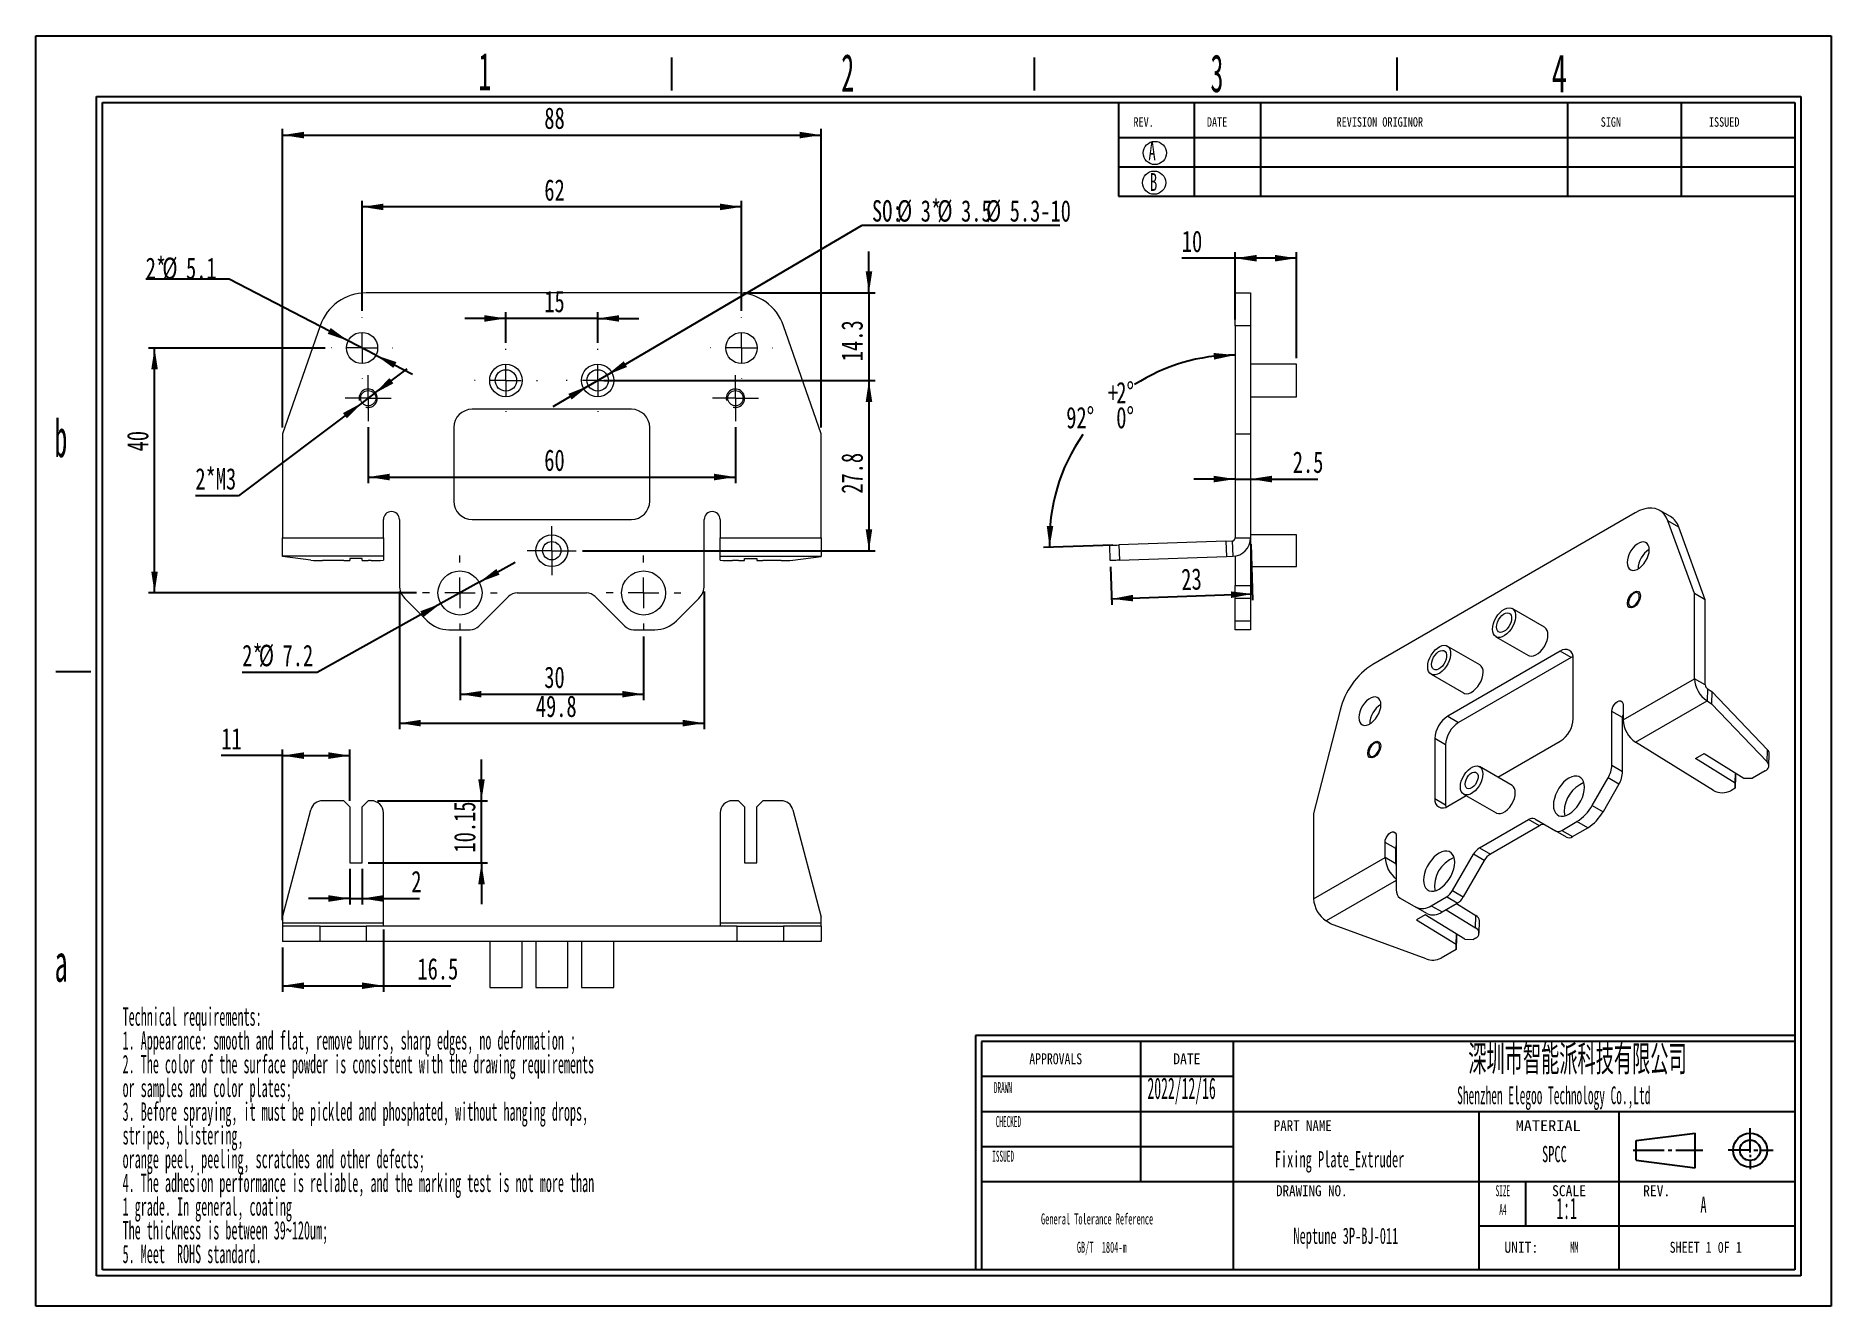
# Model space of a CAD drawing. Header units: millimetres. Extents: x 2 to 295, y 1 to 209.
import ezdxf

# ---------------------------------------------------------------- set-up
doc = ezdxf.new("R2010")
doc.units = ezdxf.units.MM
doc.linetypes.add('CENTER', pattern=[10.16, 6.35, -1.27, 1.27, -1.27])
doc.layers.add('DIM', color=5, linetype='Continuous')
doc.layers.add('SLD-0', color=179, linetype='Continuous')
doc.layers.add('中心线', color=1, linetype='CENTER', lineweight=15)
doc.styles.add('SLDTEXTSTYLE0', font='TXT', dxfattribs={"width": 0.56})
doc.styles.add('SLDTEXTSTYLE1', font='TXT', dxfattribs={"width": 0.469})
doc.styles.add('SLDTEXTSTYLE10', font='TXT', dxfattribs={"width": 1.089})
doc.styles.add('SLDTEXTSTYLE11', font='TXT', dxfattribs={"width": 0.56, "bigfont": 'bigfont'})
doc.styles.add('SLDTEXTSTYLE12', font='TXT', dxfattribs={"width": 0.805625})
doc.styles.add('SLDTEXTSTYLE13', font='TXT', dxfattribs={"width": 0.7})
doc.styles.add('SLDTEXTSTYLE2', font='TXT', dxfattribs={"width": 0.484})
doc.styles.add('SLDTEXTSTYLE3', font='TXT', dxfattribs={"width": 0.40535})
doc.styles.add('SLDTEXTSTYLE4', font='TXT', dxfattribs={"width": 0.6})
doc.styles.add('SLDTEXTSTYLE5', font='TXT', dxfattribs={"width": 0.5025})
doc.styles.add('SLDTEXTSTYLE6', font='TXT', dxfattribs={"width": 0.9075})
doc.styles.add('SLDTEXTSTYLE7', font='TXT', dxfattribs={"width": 0.870455})
doc.styles.add('SLDTEXTSTYLE8', font='TXT', dxfattribs={"width": 0.7865})
doc.styles.add('SLDTEXTSTYLE9', font='TXT', dxfattribs={"width": 0.862222})
doc.dimstyles.new('SLDDIMSTYLE0', dxfattribs={"dimtxt": 3.5, "dimasz": 3.5, "dimexe": 0, "dimexo": 0.0625, "dimgap": 0.875, "dimtad": 2, "dimrnd": 1e-09, "dimzin": 12, "dimdsep": 46, "dimtxsty": 'SLDTEXTSTYLE1', "dimsah": 1, "dimcen": 0.09, "dimadec": 0, "dimazin": 3, "dimtfac": 1, "dimtofl": 0, "dimtmove": 0, "dimatfit": 3, "dimfxl": 0, "dimfrac": 2, "dimtolj": 1, "dimtzin": 12, "dimarcsym": 0})
doc.dimstyles.new('SLDDIMSTYLE1', dxfattribs={"dimtxt": 3.5, "dimasz": 3.5, "dimexe": 0, "dimexo": 0.0625, "dimgap": 0.875, "dimtad": 2, "dimrnd": 1e-09, "dimzin": 12, "dimdsep": 46, "dimtxsty": 'SLDTEXTSTYLE1', "dimsah": 1, "dimcen": 0.09, "dimadec": 0, "dimazin": 3, "dimtfac": 1, "dimtmove": 0, "dimatfit": 0, "dimfxl": 0, "dimfrac": 2, "dimtolj": 1, "dimtzin": 12, "dimarcsym": 0})
doc.dimstyles.new('SLDDIMSTYLE2', dxfattribs={"dimtxt": 3.5, "dimasz": 3.5, "dimexe": 0, "dimexo": 0.0625, "dimgap": 0.875, "dimtad": 0, "dimtih": 1, "dimtoh": 1, "dimrnd": 1e-09, "dimzin": 12, "dimdsep": 46, "dimtxsty": 'SLDTEXTSTYLE1', "dimsah": 1, "dimcen": 0, "dimadec": 0, "dimazin": 3, "dimtfac": 1, "dimtmove": 0, "dimatfit": 3, "dimfxl": 0, "dimfrac": 2, "dimtolj": 1, "dimtzin": 12, "dimarcsym": 0})
doc.dimstyles.new('SLDDIMSTYLE3', dxfattribs={"dimtxt": 3.5, "dimasz": 3.5, "dimexe": 0, "dimexo": 0.0625, "dimgap": 0.875, "dimtad": 0, "dimtih": 1, "dimtoh": 1, "dimrnd": 1e-09, "dimzin": 12, "dimdsep": 46, "dimtxsty": 'SLDTEXTSTYLE1', "dimsah": 1, "dimcen": 0, "dimadec": 0, "dimazin": 3, "dimtfac": 1, "dimtmove": 0, "dimatfit": 3, "dimfxl": 0, "dimfrac": 2, "dimtolj": 1, "dimtzin": 12, "dimarcsym": 0})
doc.dimstyles.new('SLDDIMSTYLE4', dxfattribs={"dimtxt": 3.5, "dimasz": 3.5, "dimexe": 0, "dimexo": 0.0625, "dimgap": 0.875, "dimtad": 0, "dimtih": 1, "dimtoh": 1, "dimrnd": 1e-09, "dimzin": 12, "dimdsep": 46, "dimtxsty": 'SLDTEXTSTYLE1', "dimsah": 1, "dimcen": 0, "dimadec": 0, "dimazin": 3, "dimtfac": 1, "dimtmove": 0, "dimatfit": 3, "dimfxl": 0, "dimfrac": 2, "dimtolj": 1, "dimtzin": 12, "dimarcsym": 0})
doc.dimstyles.new('SLDDIMSTYLE5', dxfattribs={"dimtxt": 3.5, "dimasz": 3.5, "dimexe": 0, "dimexo": 0.0625, "dimgap": 0.875, "dimtad": 0, "dimtih": 1, "dimtoh": 1, "dimdec": 4, "dimzin": 12, "dimdsep": 46, "dimtxsty": 'SLDTEXTSTYLE1', "dimsah": 1, "dimcen": 0.09, "dimadec": 1, "dimazin": 3, "dimtol": 1, "dimtp": 2, "dimtfac": 1, "dimtdec": 1, "dimtofl": 0, "dimtmove": 0, "dimatfit": 3, "dimfxl": 0, "dimfrac": 2, "dimtolj": 1, "dimarcsym": 0})

msp = doc.modelspace()

# ---------------------------------------------------------------- texts
at = {"color": 7, "linetype": 'Continuous', "lineweight": 0, "char_height": 3.5, "attachment_point": 1, "style": 'SLDTEXTSTYLE1'}
for s, insert in [('2022/12/16', (183.41141, 38.60848)), ('1:1', (250.21771, 19.00119))]:
    msp.add_mtext(s, dxfattribs=dict(at, insert=insert))
at = {"layer": 'SLD-0'}
for s, insert, char_height, attachment_point, style in [('1', (74.11098, 205.97118), 6.17202, 1, 'SLDTEXTSTYLE5'), ('2', (133.38806, 205.72756), 6.17202, 1, 'SLDTEXTSTYLE5'), ('3', (193.70665, 205.6655), 6.17202, 1, 'SLDTEXTSTYLE5'), ('4', (249.44054, 205.65931), 6.17202, 1, 'SLDTEXTSTYLE4'), ('A', (183.57784, 191.28619), 2.90344, 1, 'SLDTEXTSTYLE4'), ('B', (183.83189, 186.27119), 2.90344, 1, 'SLDTEXTSTYLE4'), ('b', (4.83464, 146.09178), 6.17202, 1, 'SLDTEXTSTYLE5'), ('a', (4.87979, 60.42344), 6.17202, 1, 'SLDTEXTSTYLE5'), ('\\M+1905B圳\\M+18E73\\M+19271\\M+1945C\\M+19468\\M+189C8\\M+18B5A\\M+1974C\\M+18CC0\\M+18CF6\\M+18E69', (253.67564, 43.94295), 4.8280804, 2, 'SLDTEXTSTYLE11'), ('Fixing Plate_Extruder', (214.79994, 26.59238), 2.6458333, 2, 'SLDTEXTSTYLE0'), ('SPCC', (249.89923, 27.43833), 2.645833, 2, 'SLDTEXTSTYLE0'), ('A', (274.2584, 19.17374), 2.64583, 2, 'SLDTEXTSTYLE0'), ('Neptune 3P-BJ-011', (215.82643, 14.09561), 2.6458333, 2, 'SLDTEXTSTYLE0')]:
    msp.add_mtext(s, dxfattribs=dict(at, insert=insert, char_height=char_height, attachment_point=attachment_point, style=style))
at = {"layer": 'SLD-0', "color": 179}
for s, insert, char_height, attachment_point, style in [('REV.', (181.12883, 195.40006), 1.553633, 1, 'SLDTEXTSTYLE8'), ('DATE', (193.12647, 195.40006), 1.553633, 1, 'SLDTEXTSTYLE8'), ('REVISION ORIGINOR', (214.30816, 195.40006), 1.5536332, 1, 'SLDTEXTSTYLE8'), ('SIGN', (257.46638, 195.40006), 1.553633, 1, 'SLDTEXTSTYLE8'), ('ISSUED', (275.14813, 195.40006), 1.553633, 1, 'SLDTEXTSTYLE8'), ('APPROVALS', (168.42656, 42.5627), 1.792654, 2, 'SLDTEXTSTYLE8'), ('DATE', (189.84959, 42.5627), 1.792654, 2, 'SLDTEXTSTYLE6'), ('DRAWN', (159.80364, 37.85286), 1.792654, 2, 'SLDTEXTSTYLE3'), ('Shenzhen Elegoo Technology Co.,Ltd', (249.7983, 37.16468), 2.9104167, 2, 'SLDTEXTSTYLE1'), ('CHECKED', (160.69565, 32.31471), 1.792654, 2, 'SLDTEXTSTYLE3'), ('PART NAME', (208.79394, 31.64543), 1.792654, 2, 'SLDTEXTSTYLE9'), ('MATERIAL', (248.88016, 31.64543), 1.792654, 2, 'SLDTEXTSTYLE10'), ('ISSUED', (159.83697, 26.65442), 1.792654, 2, 'SLDTEXTSTYLE3'), ('DRAWING NO.', (210.26799, 21.02156), 1.7926537, 2, 'SLDTEXTSTYLE7'), ('SIZE', (241.47889, 21.02156), 1.792654, 2, 'SLDTEXTSTYLE3'), ('SCALE', (252.28894, 21.02156), 1.792654, 2, 'SLDTEXTSTYLE6'), ('REV.', (266.61015, 21.02156), 1.792654, 2, 'SLDTEXTSTYLE6'), ('A4', (241.48981, 17.95313), 1.792654, 2, 'SLDTEXTSTYLE3'), ('UNIT:', (244.49869, 11.7907), 1.792654, 2, 'SLDTEXTSTYLE6'), ('MM', (253.16086, 11.7907), 1.792654, 2, 'SLDTEXTSTYLE2'), ('SHEET 1 0F 1', (274.61997, 11.7907), 1.7926537, 2, 'SLDTEXTSTYLE12')]:
    msp.add_mtext(s, dxfattribs=dict(at, insert=insert, char_height=char_height, attachment_point=attachment_point, style=style))

# ---------------------------------------------------------------- blocks, each defined once
blk = doc.blocks.new('SW_NOTE_0')
at = {"layer": 'SLD-0', "color": 0, "char_height": 3, "attachment_point": 1, "style": 'SLDTEXTSTYLE2'}
for s, insert in [('Technical requirements:', (0, 3.87)), ('1. Appearance: smooth and flat, remove burrs, sharp edges, no deformation ;', (0, -0.01)), ('2. The color of the surface powder is consistent with the drawing requirements', (0, -3.88)), ('or samples and color plates;', (0, -7.76)), ('3. Before spraying, it must be pickled and phosphated, without hanging drops,', (0, -11.63)), ('stripes, blistering,', (0, -15.51)), ('orange peel, peeling, scratches and other defects;', (0, -19.38)), ('4. The adhesion performance is reliable, and the marking test is not more than', (0, -23.26)), ('1 grade. In general, coating', (0, -27.13)), ('The thickness is between 39~120um;', (0, -31.01)), ('5. Meet  ROHS standard.', (0, -34.88))]:
    blk.add_mtext(s, dxfattribs=dict(at, insert=insert))
blk = doc.blocks.new('SW_NOTE_1')
at = {"layer": 'SLD-0', "color": 0, "char_height": 1.7927, "attachment_point": 2, "style": 'SLDTEXTSTYLE2'}
for s, insert in [('General Tolerance Reference', (12.75, 2.31)), ('GB/T  1804-m', (13.51, -2.32))]:
    blk.add_mtext(s, dxfattribs=dict(at, insert=insert))
blk = doc.blocks.new('_D')
at = {"layer": 'DIM'}
for p, q in [((42.1, 144.72), (42.1, 193.48)), ((42.1, 192.48), (130.1, 192.48)), ((130.1, 144.72), (130.1, 193.48))]:
    blk.add_line(p, q, dxfattribs=at)
for points in [[(42.1, 192.48), (45.6, 191.95), (45.6, 193.02)], [(130.1, 192.48), (126.6, 193.02), (126.6, 191.95)]]:
    blk.add_solid(points, dxfattribs=at)
at = {"layer": 'DIM', "insert": (84.88, 197), "char_height": 3.5, "attachment_point": 1, "style": 'SLDTEXTSTYLE13'}
blk.add_mtext('88', dxfattribs=at)
blk = doc.blocks.new('_D_1')
at = {"layer": 'DIM'}
for p, q in [((55.1, 163.77), (55.1, 181.76)), ((117.1, 180.76), (55.1, 180.76)), ((117.1, 163.77), (117.1, 181.76))]:
    blk.add_line(p, q, dxfattribs=at)
for points in [[(55.1, 180.76), (58.6, 180.22), (58.6, 181.29)], [(117.1, 180.76), (113.6, 181.29), (113.6, 180.22)]]:
    blk.add_solid(points, dxfattribs=at)
at = {"layer": 'DIM', "insert": (84.88, 185.27), "char_height": 3.5, "attachment_point": 1, "style": 'SLDTEXTSTYLE13'}
blk.add_mtext('62', dxfattribs=at)
blk = doc.blocks.new('_D_2')
at = {"layer": 'DIM'}
for p, q in [((78.6, 162.55), (71.87, 162.55)), ((78.6, 158.57), (78.6, 163.55)), ((93.6, 162.55), (78.6, 162.55)), ((93.6, 158.57), (93.6, 163.55)), ((93.6, 162.55), (100.33, 162.55))]:
    blk.add_line(p, q, dxfattribs=at)
for points in [[(78.6, 162.55), (75.1, 163.08), (75.1, 162.01)], [(93.6, 162.55), (97.1, 162.01), (97.1, 163.08)]]:
    blk.add_solid(points, dxfattribs=at)
at = {"layer": 'DIM', "insert": (84.87, 167.06), "char_height": 3.5, "attachment_point": 1, "style": 'SLDTEXTSTYLE13'}
blk.add_mtext('15', dxfattribs=at)
blk = doc.blocks.new('_D_3')
at = {"layer": 'DIM'}
for p, q in [((137.91, 166.72), (137.91, 173.46)), ((117.41, 166.72), (138.91, 166.72)), ((137.91, 166.72), (137.91, 152.42)), ((99.75, 152.42), (138.91, 152.42)), ((137.91, 152.42), (137.91, 145.69))]:
    blk.add_line(p, q, dxfattribs=at)
for points in [[(137.91, 166.72), (138.45, 170.22), (137.38, 170.22)], [(137.91, 152.42), (137.38, 148.92), (138.45, 148.92)]]:
    blk.add_solid(points, dxfattribs=at)
at = {"layer": 'DIM', "insert": (133.4, 155.57), "char_height": 3.5, "attachment_point": 1, "rotation": 90, "style": 'SLDTEXTSTYLE13'}
blk.add_mtext('14.3', dxfattribs=at)
blk = doc.blocks.new('_D_4')
at = {"layer": 'DIM'}
for p, q in [((56.1, 144.77), (56.1, 135.65)), ((116.1, 144.77), (116.1, 135.65)), ((56.1, 136.65), (116.1, 136.65))]:
    blk.add_line(p, q, dxfattribs=at)
for points in [[(56.1, 136.65), (59.6, 136.11), (59.6, 137.19)], [(116.1, 136.65), (112.6, 137.19), (112.6, 136.11)]]:
    blk.add_solid(points, dxfattribs=at)
at = {"layer": 'DIM', "insert": (84.87, 141.16), "char_height": 3.5, "attachment_point": 1, "style": 'SLDTEXTSTYLE13'}
blk.add_mtext('60', dxfattribs=at)
blk = doc.blocks.new('_D_5')
at = {"layer": 'DIM'}
for p, q in [((33.37, 168.98), (19.75, 168.98)), ((52.83, 158.9), (33.37, 168.98)), ((57.36, 156.55), (52.83, 158.9)), ((57.36, 156.55), (63.34, 153.46))]:
    blk.add_line(p, q, dxfattribs=at)
for points in [[(52.83, 158.9), (49.97, 160.99), (49.48, 160.03)], [(57.36, 156.55), (60.22, 154.46), (60.72, 155.42)]]:
    blk.add_solid(points, dxfattribs=at)
at = {"layer": 'DIM', "char_height": 3.5, "attachment_point": 1, "style": 'SLDTEXTSTYLE13'}
for s, insert in [('2*', (19.75, 172.49)), ('%%c', (22.47, 172.49)), ('5.1', (26.34, 172.49))]:
    blk.add_mtext(s, dxfattribs=dict(at, insert=insert))
blk = doc.blocks.new('_D_6')
at = {"layer": 'DIM'}
for p, q in [((57.1, 150.27), (62.48, 154.32)), ((57.1, 150.27), (55.1, 148.77)), ((55.1, 148.77), (34.91, 133.6)), ((34.91, 133.6), (27.87, 133.6))]:
    blk.add_line(p, q, dxfattribs=at)
for points in [[(57.1, 150.27), (60.22, 151.95), (59.57, 152.81)], [(55.1, 148.77), (51.98, 147.1), (52.62, 146.24)]]:
    blk.add_solid(points, dxfattribs=at)
at = {"layer": 'DIM', "insert": (27.87, 138.11), "char_height": 3.5, "attachment_point": 1, "style": 'SLDTEXTSTYLE13'}
blk.add_mtext('2*M3', dxfattribs=at)
blk = doc.blocks.new('_D_7')
at = {"layer": 'DIM'}
for p, q in [((95.11, 153.31), (136.83, 177.78)), ((136.83, 177.78), (169.08, 177.78)), ((92.09, 151.54), (95.11, 153.31)), ((92.09, 151.54), (86.28, 148.13))]:
    blk.add_line(p, q, dxfattribs=at)
for points in [[(95.11, 153.31), (98.4, 154.62), (97.85, 155.55)], [(92.09, 151.54), (88.8, 150.23), (89.34, 149.3)]]:
    blk.add_solid(points, dxfattribs=at)
at = {"layer": 'DIM', "char_height": 3.5, "attachment_point": 1, "style": 'SLDTEXTSTYLE13'}
for s, insert in [('SO:', (138.41, 181.86)), ('%%c', (142.5, 181.86)), ('3*', (146.37, 181.86)), ('%%c', (149.09, 181.86)), ('%%c', (157.04, 181.86)), ('3.5', (152.96, 181.86)), ('5.3-10', (160.91, 181.86))]:
    blk.add_mtext(s, dxfattribs=dict(at, insert=insert))
blk = doc.blocks.new('_D_8')
at = {"layer": 'DIM'}
for p, q in [((71.1, 110.62), (71.1, 100.2)), ((101.1, 110.62), (101.1, 100.2)), ((71.1, 101.2), (101.1, 101.2))]:
    blk.add_line(p, q, dxfattribs=at)
for points in [[(71.1, 101.2), (74.6, 100.66), (74.6, 101.73)], [(101.1, 101.2), (97.6, 101.73), (97.6, 100.66)]]:
    blk.add_solid(points, dxfattribs=at)
at = {"layer": 'DIM', "insert": (84.87, 105.71), "char_height": 3.5, "attachment_point": 1, "style": 'SLDTEXTSTYLE13'}
blk.add_mtext('30', dxfattribs=at)
blk = doc.blocks.new('_D_9')
at = {"layer": 'DIM'}
for p, q in [((49.05, 157.72), (20.2, 157.72)), ((21.2, 117.72), (21.2, 157.72)), ((64, 117.72), (20.2, 117.72))]:
    blk.add_line(p, q, dxfattribs=at)
for points in [[(21.2, 157.72), (20.66, 154.22), (21.73, 154.22)], [(21.2, 117.72), (21.73, 121.22), (20.66, 121.22)]]:
    blk.add_solid(points, dxfattribs=at)
at = {"layer": 'DIM', "insert": (16.68, 140.84), "char_height": 3.5, "attachment_point": 1, "rotation": 90, "style": 'SLDTEXTSTYLE13'}
blk.add_mtext('40', dxfattribs=at)
blk = doc.blocks.new('_D_10')
at = {"layer": 'DIM'}
for p, q in [((74.24, 119.47), (80.13, 122.74)), ((74.24, 119.47), (67.95, 115.98)), ((67.95, 115.98), (47.78, 104.76)), ((47.78, 104.76), (35.52, 104.76))]:
    blk.add_line(p, q, dxfattribs=at)
for points in [[(74.24, 119.47), (77.56, 120.7), (77.04, 121.65)], [(67.95, 115.98), (64.63, 114.75), (65.15, 113.8)]]:
    blk.add_solid(points, dxfattribs=at)
at = {"layer": 'DIM', "char_height": 3.5, "attachment_point": 1, "style": 'SLDTEXTSTYLE13'}
for s, insert in [('2*', (35.52, 109.27)), ('%%c', (38.24, 109.27)), ('7.2', (42.11, 109.27))]:
    blk.add_mtext(s, dxfattribs=dict(at, insert=insert))
blk = doc.blocks.new('_D_11')
at = {"layer": 'DIM'}
for p, q in [((61.2, 117.97), (61.2, 95.47)), ((111, 117.97), (111, 95.47)), ((61.2, 96.47), (111, 96.47))]:
    blk.add_line(p, q, dxfattribs=at)
for points in [[(61.2, 96.47), (64.7, 95.93), (64.7, 97.01)], [(111, 96.47), (107.5, 97.01), (107.5, 95.93)]]:
    blk.add_solid(points, dxfattribs=at)
at = {"layer": 'DIM', "insert": (83.49, 100.98), "char_height": 3.5, "attachment_point": 1, "style": 'SLDTEXTSTYLE13'}
blk.add_mtext('49.8', dxfattribs=at)
blk = doc.blocks.new('_D_12')
at = {"layer": 'DIM'}
for p, q in [((94.6, 152.42), (138.91, 152.42)), ((137.91, 152.42), (137.91, 124.62)), ((91.1, 124.62), (138.91, 124.62))]:
    blk.add_line(p, q, dxfattribs=at)
for points in [[(137.91, 152.42), (137.38, 148.92), (138.45, 148.92)], [(137.91, 124.62), (138.45, 128.12), (137.38, 128.12)]]:
    blk.add_solid(points, dxfattribs=at)
at = {"layer": 'DIM', "insert": (133.4, 133.93), "char_height": 3.5, "attachment_point": 1, "rotation": 90, "style": 'SLDTEXTSTYLE13'}
blk.add_mtext('27.8', dxfattribs=at)
blk = doc.blocks.new('SW_CENTERMARKSYMBOL_0')
at = {"layer": '中心线', "color": 0}
for p, q in [((0, 5), (0, 5.05)), ((-5, 0), (-5.05, 0)), ((0, 0), (-2.5, 0)), ((0, 0), (0, 2.5)), ((0, 0), (0, -2.5)), ((0, 0), (2.5, 0)), ((5, 0), (5.05, 0)), ((0, -5), (0, -5.05))]:
    blk.add_line(p, q, dxfattribs=at)
blk = doc.blocks.new('SW_CENTERMARKSYMBOL_1')
at = {"layer": '中心线', "color": 0}
for p, q in [((0, 5), (0, 5.05)), ((-5, 0), (-5.05, 0)), ((0, 0), (-2.5, 0)), ((0, 0), (0, 2.5)), ((0, 0), (0, -2.5)), ((0, 0), (2.5, 0)), ((5, 0), (5.05, 0)), ((0, -5), (0, -5.05))]:
    blk.add_line(p, q, dxfattribs=at)
blk = doc.blocks.new('SW_CENTERMARKSYMBOL_2')
at = {"layer": '中心线', "color": 0}
for p, q in [((0, 5), (0, 5.15)), ((-5, 0), (-5.15, 0)), ((0, 0), (-2.5, 0)), ((0, 0), (0, 2.5)), ((0, 0), (0, -2.5)), ((0, 0), (2.5, 0)), ((5, 0), (5.15, 0)), ((0, -5), (0, -5.15))]:
    blk.add_line(p, q, dxfattribs=at)
blk = doc.blocks.new('SW_CENTERMARKSYMBOL_3')
at = {"layer": '中心线', "color": 0}
for p, q in [((0, 5), (0, 5.15)), ((-5, 0), (-5.15, 0)), ((0, 0), (-2.5, 0)), ((0, 0), (0, 2.5)), ((0, 0), (0, -2.5)), ((0, 0), (2.5, 0)), ((5, 0), (5.15, 0)), ((0, -5), (0, -5.15))]:
    blk.add_line(p, q, dxfattribs=at)
blk = doc.blocks.new('SW_CENTERMARKSYMBOL_4')
at = {"layer": '中心线', "color": 0}
for p, q in [((0, 2.5), (0, 3.75)), ((-2.5, 0), (-3.75, 0)), ((0, 0), (-2.5, 0)), ((0, 0), (0, 2.5)), ((0, 0), (0, -2.5)), ((0, 0), (2.5, 0)), ((2.5, 0), (3.75, 0)), ((0, -2.5), (0, -3.75))]:
    blk.add_line(p, q, dxfattribs=at)
blk = doc.blocks.new('SW_CENTERMARKSYMBOL_5')
at = {"layer": '中心线', "color": 0}
for p, q in [((0, 2.5), (0, 3.75)), ((-2.5, 0), (-3.75, 0)), ((0, 0), (-2.5, 0)), ((0, 0), (0, 2.5)), ((0, 0), (0, -2.5)), ((0, 0), (2.5, 0)), ((2.5, 0), (3.75, 0)), ((0, -2.5), (0, -3.75))]:
    blk.add_line(p, q, dxfattribs=at)
blk = doc.blocks.new('SW_CENTERMARKSYMBOL_6')
at = {"layer": '中心线', "color": 0}
for p, q in [((0, 5), (0, 6.1)), ((-5, 0), (-6.1, 0)), ((0, 0), (-2.5, 0)), ((0, 0), (0, 2.5)), ((0, 0), (0, -2.5)), ((0, 0), (2.5, 0)), ((5, 0), (6.1, 0)), ((0, -5), (0, -6.1))]:
    blk.add_line(p, q, dxfattribs=at)
blk = doc.blocks.new('SW_CENTERMARKSYMBOL_7')
at = {"layer": '中心线', "color": 0}
for p, q in [((0, 5), (0, 6.1)), ((-5, 0), (-6.1, 0)), ((0, 0), (-2.5, 0)), ((0, 0), (0, 2.5)), ((0, 0), (0, -2.5)), ((0, 0), (2.5, 0)), ((5, 0), (6.1, 0)), ((0, -5), (0, -6.1))]:
    blk.add_line(p, q, dxfattribs=at)
blk = doc.blocks.new('SW_CENTERMARKSYMBOL_8')
at = {"layer": '中心线', "color": 0}
for p, q in [((0, 2.5), (0, 4)), ((-2.5, 0), (-4, 0)), ((0, 0), (-2.5, 0)), ((0, 0), (0, 2.5)), ((0, 0), (0, -2.5)), ((0, 0), (2.5, 0)), ((2.5, 0), (4, 0)), ((0, -2.5), (0, -4))]:
    blk.add_line(p, q, dxfattribs=at)
blk = doc.blocks.new('_D_13')
at = {"layer": 'DIM'}
for p, q in [((53.1, 72.66), (53.1, 66.84)), ((55.1, 72.66), (55.1, 66.84)), ((53.1, 67.84), (46.37, 67.84)), ((53.1, 67.84), (55.1, 67.84)), ((55.1, 67.84), (64.51, 67.84))]:
    blk.add_line(p, q, dxfattribs=at)
for points in [[(53.1, 67.84), (49.6, 68.38), (49.6, 67.3)], [(55.1, 67.84), (58.6, 67.3), (58.6, 68.38)]]:
    blk.add_solid(points, dxfattribs=at)
at = {"layer": 'DIM', "insert": (63.14, 72.35), "char_height": 3.5, "attachment_point": 1, "style": 'SLDTEXTSTYLE13'}
blk.add_mtext('2', dxfattribs=at)
blk = doc.blocks.new('_D_14')
at = {"layer": 'DIM'}
for p, q in [((74.61, 83.81), (74.61, 90.54)), ((57.6, 83.81), (75.61, 83.81)), ((74.61, 73.66), (74.61, 83.81)), ((56.1, 73.66), (75.61, 73.66)), ((74.61, 73.66), (74.61, 66.93))]:
    blk.add_line(p, q, dxfattribs=at)
for points in [[(74.61, 83.81), (75.15, 87.31), (74.08, 87.31)], [(74.61, 73.66), (74.08, 70.16), (75.15, 70.16)]]:
    blk.add_solid(points, dxfattribs=at)
at = {"layer": 'DIM', "insert": (70.1, 75.34), "char_height": 3.5, "attachment_point": 1, "rotation": 90, "style": 'SLDTEXTSTYLE13'}
blk.add_mtext('10.15', dxfattribs=at)
blk = doc.blocks.new('_D_15')
at = {"layer": 'DIM'}
for p, q in [((58.6, 62.8), (58.6, 52.6)), ((42.1, 59.82), (42.1, 52.6)), ((42.1, 53.6), (58.6, 53.6)), ((58.6, 53.6), (69.6, 53.6))]:
    blk.add_line(p, q, dxfattribs=at)
for points in [[(42.1, 53.6), (45.6, 53.06), (45.6, 54.13)], [(58.6, 53.6), (55.1, 54.13), (55.1, 53.06)]]:
    blk.add_solid(points, dxfattribs=at)
at = {"layer": 'DIM', "insert": (64.15, 58.11), "char_height": 3.5, "attachment_point": 1, "style": 'SLDTEXTSTYLE13'}
blk.add_mtext('16.5', dxfattribs=at)
blk = doc.blocks.new('_D_16')
at = {"layer": 'DIM'}
for p, q in [((42.1, 91.17), (32.1, 91.17)), ((42.1, 64.32), (42.1, 92.17)), ((42.1, 91.17), (53.1, 91.17)), ((53.1, 83.81), (53.1, 92.17))]:
    blk.add_line(p, q, dxfattribs=at)
for points in [[(42.1, 91.17), (45.6, 90.63), (45.6, 91.71)], [(53.1, 91.17), (49.6, 91.71), (49.6, 90.63)]]:
    blk.add_solid(points, dxfattribs=at)
at = {"layer": 'DIM', "insert": (32.1, 95.68), "char_height": 3.5, "attachment_point": 1, "style": 'SLDTEXTSTYLE13'}
blk.add_mtext('11', dxfattribs=at)
blk = doc.blocks.new('_D_17')
at = {"layer": 'DIM'}
for p, q in [((197.74, 162.35), (197.74, 173.38)), ((207.74, 156.07), (207.74, 173.38)), ((197.74, 172.38), (189.03, 172.38)), ((207.74, 172.38), (197.74, 172.38))]:
    blk.add_line(p, q, dxfattribs=at)
for points in [[(197.74, 172.38), (201.24, 171.84), (201.24, 172.92)], [(207.74, 172.38), (204.24, 172.92), (204.24, 171.84)]]:
    blk.add_solid(points, dxfattribs=at)
at = {"layer": 'DIM', "insert": (189.03, 176.89), "char_height": 3.5, "attachment_point": 1, "style": 'SLDTEXTSTYLE13'}
blk.add_mtext('10', dxfattribs=at)
blk = doc.blocks.new('_D_18')
at = {"layer": 'DIM'}
blk.add_line((177.74, 125.53), (166.42, 125.13), dxfattribs=at)
for start, end in [(90, 122.7535), (145.0742, 182)]:
    blk.add_arc((197.74, 126.23), 30.34, start, end, dxfattribs=at)
for points in [[(197.74, 156.57), (194.22, 156.91), (194.28, 155.83)], [(167.42, 125.17), (168.03, 128.65), (166.96, 128.68)]]:
    blk.add_solid(points, dxfattribs=at)
at = {"layer": 'DIM', "char_height": 3.5, "attachment_point": 1, "style": 'SLDTEXTSTYLE13'}
for s, insert in [('+', (176.96, 152.18)), ('2°', (178.32, 152.18)), ('92°', (170.15, 148.11)), ('0°', (178.32, 148.11))]:
    blk.add_mtext(s, dxfattribs=dict(at, insert=insert))
blk = doc.blocks.new('_D_19')
at = {"layer": 'DIM'}
for p, q in [((197.74, 136.32), (191.01, 136.32)), ((197.74, 136.32), (200.24, 136.32)), ((200.24, 136.32), (211.24, 136.32))]:
    blk.add_line(p, q, dxfattribs=at)
for points in [[(197.74, 136.32), (194.24, 136.86), (194.24, 135.78)], [(200.24, 136.32), (203.74, 135.78), (203.74, 136.86)]]:
    blk.add_solid(points, dxfattribs=at)
at = {"layer": 'DIM', "insert": (207.16, 140.83), "char_height": 3.5, "attachment_point": 1, "style": 'SLDTEXTSTYLE13'}
blk.add_mtext('2.5', dxfattribs=at)
blk = doc.blocks.new('_D_20')
at = {"layer": 'DIM'}
for p, q in [((200.28, 125.71), (200.6, 116.57)), ((177.38, 122.01), (177.59, 115.76)), ((177.56, 116.76), (200.56, 117.57))]:
    blk.add_line(p, q, dxfattribs=at)
for points in [[(177.56, 116.76), (181.08, 116.35), (181.04, 117.42)], [(200.56, 117.57), (197.05, 117.98), (197.08, 116.9)]]:
    blk.add_solid(points, dxfattribs=at)
at = {"layer": 'DIM', "insert": (188.88, 121.67), "char_height": 3.5, "attachment_point": 1, "rotation": 2, "style": 'SLDTEXTSTYLE13'}
blk.add_mtext('23', dxfattribs=at)

# ---------------------------------------------------------------- dimensions: what is measured, and where the dimension line sits
at = {"layer": 'DIM'}
for base, p1, p2, dimstyle, picture, middle in [((130.09724, 192.48381), (42.09724, 143.7247), (130.09724, 143.7247), 'SLDDIMSTYLE0', '_D', (86.24016, 192.48381)), ((55.09724, 180.75617), (117.09724, 162.7747), (55.09724, 162.7747), 'SLDDIMSTYLE0', '_D_1', (86.24016, 180.75617)), ((78.59724, 162.54508), (93.59724, 157.5747), (78.59724, 157.5747), 'SLDDIMSTYLE1', '_D_2', (86.23041, 162.54508)), ((116.09724, 136.65126), (56.09724, 145.7737), (116.09724, 145.7737), 'SLDDIMSTYLE0', '_D_4', (86.23041, 136.65126)), ((200.24246, 136.31926), (197.74246, 126.70907), (200.24246, 126.70907), 'SLDDIMSTYLE1', '_D_19', (209.20193, 136.31926)), ((110.99724, 96.46734), (61.19724, 118.96734), (110.99724, 118.96734), 'SLDDIMSTYLE0', '_D_11', (86.21017, 96.46734)), ((101.09724, 101.1955), (71.09724, 111.6247), (101.09724, 111.6247), 'SLDDIMSTYLE0', '_D_8', (86.22754, 101.1955)), ((53.09724, 91.16902), (42.09724, 63.31644), (53.09724, 82.80608), 'SLDDIMSTYLE0', '_D_16', (33.46016, 91.16902)), ((55.09724, 67.84241), (53.09724, 73.66166), (55.09724, 73.66166), 'SLDDIMSTYLE1', '_D_13', (63.82479, 67.84241))]:
    dim = msp.add_linear_dim(base=base, p1=p1, p2=p2, dimstyle=dimstyle, dxfattribs=at)
    dim.commit()
    dim.dimension.update_dxf_attribs({"geometry": picture, "text_midpoint": middle, "dimtype": 160})
for p1, p2, text, dimstyle, picture, middle in [((95.1068, 153.30998), (92.08768, 151.53942), 'SO:%%c3*%%c3.5%%c5.3-10', 'SLDDIMSTYLE2', '_D_7', (153.74638, 179.59905)), ((52.83308, 158.89776), (57.3614, 156.55165), '2*<> ', 'SLDDIMSTYLE2', '_D_5', (25.76474, 170.51731)), ((67.9508, 115.97544), (74.24368, 119.47396), '2*<>', 'SLDDIMSTYLE4', '_D_10', (40.85317, 107.29741))]:
    dim = msp.add_diameter_dim_2p(p1=p1, p2=p2, text=text, dimstyle=dimstyle, dxfattribs=at)
    dim.commit()
    dim.dimension.update_dxf_attribs({"geometry": picture, "text_midpoint": middle, "dimtype": 163})
for base, p1, p2, angle, dimstyle, picture, middle in [((197.74246, 172.38277), (207.74246, 155.0747), (197.74246, 161.35287), 0, 'SLDDIMSTYLE0', '_D_17', (190.38784, 172.38277)), ((137.91483, 152.4247), (116.40973, 166.7247), (98.74724, 152.4247), 90, 'SLDDIMSTYLE1', '_D_3', (137.91483, 158.29346)), ((21.19559, 157.7247), (64.99724, 117.7247), (50.04724, 157.7247), 90, 'SLDDIMSTYLE0', '_D_9', (21.19559, 142.19801)), ((137.91483, 124.6247), (93.59724, 152.4247), (90.09724, 124.6247), 90, 'SLDDIMSTYLE0', '_D_12', (137.91483, 136.65126)), ((58.59724, 53.5953), (42.09724, 60.81644), (58.59724, 63.79899), 0, 'SLDDIMSTYLE0', '_D_15', (66.877, 53.5953))]:
    dim = msp.add_linear_dim(base=base, p1=p1, p2=p2, angle=angle, dimstyle=dimstyle, dxfattribs=at)
    dim.commit()
    dim.dimension.update_dxf_attribs({"geometry": picture, "text_midpoint": middle, "dimtype": 160})
dim = msp.add_angular_dim_2l(base=(189.18673, 155.33968), line1=((197.74246, 166.7247), (197.74246, 126.70907)), line2=((196.24185, 126.17382), (178.74353, 125.56277)), dimstyle='SLDDIMSTYLE5', dxfattribs=at)
dim.commit()
dim.dimension.update_dxf_attribs({"geometry": '_D_18', "text_midpoint": (176.2751, 147.67258), "dimtype": 162})
dim = msp.add_diameter_dim_2p(p1=(55.09799, 148.77269), p2=(57.09649, 150.2747), text='2*M3', dimstyle='SLDDIMSTYLE3', override={"dimpost": '<>'}, dxfattribs=at)
dim.commit()
dim.dimension.update_dxf_attribs({"geometry": '_D_6', "text_midpoint": (30.59681, 135.63418), "dimtype": 163})
for base, p1, p2, angle, text, dimstyle, picture, middle in [((200.56177, 117.56526), (177.34067, 123.01225), (200.24246, 126.70907), 2, '23', 'SLDDIMSTYLE0', '_D_20', (190.39914, 117.21038)), ((74.6147, 83.80547), (55.09724, 73.66166), (56.59724, 83.80547), 90, '10.15', 'SLDDIMSTYLE1', '_D_14', (74.6147, 78.74575))]:
    dim = msp.add_linear_dim(base=base, p1=p1, p2=p2, angle=angle, text=text, dimstyle=dimstyle, dxfattribs=at)
    dim.commit()
    dim.dimension.update_dxf_attribs({"geometry": picture, "text_midpoint": middle, "dimtype": 160})

# ---------------------------------------------------------------- linework, layer by layer
at = {"color": 7, "linetype": 'Continuous', "lineweight": 15}
for p, q in [((116.40973, 166.7247), (55.78475, 166.7247)), ((197.74246, 166.7247), (200.24246, 166.7247)), ((197.74246, 161.35287), (197.74246, 166.7247)), ((200.24246, 166.7247), (200.24246, 161.35287)), ((48.22878, 161.35287), (42.09724, 143.7247)), ((130.09724, 143.7247), (123.9657, 161.35287)), ((197.74246, 161.35287), (197.74246, 143.7247)), ((200.24246, 161.35287), (197.74246, 161.35287)), ((200.24246, 161.35287), (200.24246, 143.7247)), ((207.74246, 155.0747), (200.24246, 155.0747)), ((207.74246, 152.4247), (207.74246, 155.0747)), ((200.24246, 149.7747), (207.74246, 149.7747)), ((207.74246, 149.7747), (207.74246, 152.4247)), ((99.09724, 147.7247), (73.09724, 147.7247)), ((42.09724, 143.7247), (42.09724, 126.70907)), ((70.09724, 144.7247), (70.09724, 132.7247)), ((102.09724, 132.7247), (102.09724, 144.7247)), ((130.09724, 126.70907), (130.09724, 143.7247)), ((197.74246, 143.7247), (200.24246, 143.7247)), ((197.74246, 143.7247), (197.74246, 126.70907)), ((200.24246, 143.7247), (200.24246, 126.70907)), ((58.59724, 126.70907), (58.59724, 129.7247)), ((61.19724, 129.7247), (61.19724, 118.96734)), ((73.09724, 129.7247), (99.09724, 129.7247)), ((110.99724, 118.96734), (110.99724, 129.7247)), ((113.59724, 129.7247), (113.59724, 126.70907)), ((263.11051, 130.81101), (220.24218, 106.06365)), ((268.87796, 130.18657), (267.11019, 131.20708)), ((272.78904, 117.61787), (268.45339, 129.50907)), ((270.22116, 128.48856), (268.45339, 129.50907)), ((42.09724, 123.7109), (42.09724, 126.70907)), ((42.09724, 126.70907), (58.59724, 126.70907)), ((58.59724, 126.70907), (58.59724, 123.7109)), ((113.59724, 126.70907), (130.09724, 126.70907)), ((113.59724, 123.7109), (113.59724, 126.70907)), ((130.09724, 126.70907), (130.09724, 123.7109)), ((196.24185, 126.17382), (178.74353, 125.56277)), ((196.24185, 126.17382), (197.25991, 126.20937)), ((196.24185, 126.17382), (196.3291, 123.67535)), ((197.25991, 126.20937), (197.34716, 123.7109)), ((197.74246, 126.70907), (200.24246, 126.70907)), ((207.74246, 127.2247), (200.24246, 127.2247)), ((200.24246, 126.70907), (200.24246, 118.96734)), ((207.74246, 124.6247), (207.74246, 127.2247)), ((274.55681, 116.59736), (270.22116, 128.48856)), ((58.59724, 123.7109), (42.09724, 123.7109)), ((42.09724, 123.67535), (42.09724, 123.7109)), ((46.70487, 123.06429), (42.09724, 123.67535)), ((55.09724, 123.36649), (53.09724, 123.36649)), ((53.09724, 123.36649), (53.09724, 123.04715)), ((55.09724, 123.04715), (55.09724, 123.36649)), ((58.59724, 123.7109), (58.59724, 123.08205)), ((113.59724, 123.7109), (130.09724, 123.7109)), ((113.59724, 123.08205), (113.59724, 123.7109)), ((117.59724, 123.36649), (119.59724, 123.36649)), ((117.59724, 123.04715), (117.59724, 123.36649)), ((119.59724, 123.36649), (119.59724, 123.04715)), ((125.48961, 123.06429), (130.09724, 123.67535)), ((130.09724, 123.7109), (130.09724, 123.67535)), ((177.34067, 123.01225), (177.25342, 125.51073)), ((178.74353, 125.56277), (178.83078, 123.06429)), ((178.83078, 123.06429), (196.3291, 123.67535)), ((196.3291, 123.67535), (197.34716, 123.7109)), ((197.74246, 123.75103), (197.74246, 118.96734)), ((207.74246, 122.0247), (207.74246, 124.6247)), ((52.09724, 123.01225), (48.63902, 123.01225)), ((52.09724, 123.01225), (53.09724, 123.04715)), ((55.09724, 123.04715), (56.09724, 123.01225)), ((56.59724, 123.01225), (56.09724, 123.01225)), ((116.59724, 123.01225), (115.59724, 123.01225)), ((116.59724, 123.01225), (117.59724, 123.04715)), ((119.59724, 123.04715), (120.59724, 123.01225)), ((123.55546, 123.01225), (120.59724, 123.01225)), ((200.24246, 122.0247), (207.74246, 122.0247)), ((80.42567, 117.7247), (91.76881, 117.7247)), ((197.74246, 118.96734), (200.24246, 118.96734)), ((197.74246, 116.84602), (197.74246, 118.96734)), ((200.24246, 118.96734), (200.24246, 116.84602)), ((272.78904, 103.72391), (272.78904, 117.61787)), ((274.55681, 116.59736), (272.78904, 117.61787)), ((62.07592, 116.84602), (65.73277, 113.18917)), ((74.18303, 112.31049), (79.01145, 117.13891)), ((93.18303, 117.13891), (98.01145, 112.31049)), ((106.46171, 113.18917), (110.11856, 116.84602)), ((200.24246, 116.84602), (197.74246, 116.84602)), ((197.74246, 113.18917), (197.74246, 116.84602)), ((200.24246, 116.84602), (200.24246, 113.18917)), ((248.30454, 112.11736), (243.00124, 115.17889)), ((274.55681, 102.7034), (274.55681, 116.59736)), ((69.26831, 111.7247), (72.76881, 111.7247)), ((99.42567, 111.7247), (102.92617, 111.7247)), ((197.74246, 113.18917), (200.24246, 113.18917)), ((197.74246, 111.7247), (197.74246, 113.18917)), ((200.24246, 111.7247), (197.74246, 111.7247)), ((200.24246, 113.18917), (200.24246, 111.7247)), ((237.69794, 105.9943), (232.39464, 109.05583)), ((240.35145, 110.58883), (245.65475, 107.5273)), ((250.86873, 108.22971), (232.48396, 97.6164)), ((252.6365, 107.2092), (234.25172, 96.59589)), ((252.6365, 107.2092), (250.86873, 108.22971)), ((252.96449, 107.36909), (252.6365, 107.2092)), ((252.99005, 97.20621), (252.99005, 107.0047)), ((229.74485, 104.46577), (235.04815, 101.40424)), ((261.12178, 96.98855), (272.78904, 103.72391)), ((274.55681, 102.7034), (272.78904, 103.72391)), ((263.16907, 93.35854), (274.83633, 100.09391)), ((274.89803, 102.0984), (274.83633, 100.09391)), ((274.83633, 100.09391), (275.55621, 99.6493)), ((274.89803, 102.0984), (275.6179, 101.6538)), ((275.6179, 101.6538), (275.55621, 99.6493)), ((284.733, 92.13111), (275.6179, 101.6538)), ((214.8993, 98.59295), (210.56365, 81.69591)), ((232.48396, 97.6164), (234.25172, 96.59589)), ((259.28331, 89.60578), (259.28331, 98.3896)), ((261.05107, 97.36909), (259.28331, 98.3896)), ((261.05107, 88.58527), (261.05107, 97.36909)), ((261.12178, 99.45093), (261.12178, 96.98855)), ((284.6713, 90.12662), (275.55621, 99.6493)), ((230.36264, 93.94217), (230.36264, 84.14368)), ((232.1304, 92.92166), (230.36264, 93.94217)), ((232.1304, 92.92166), (232.1304, 83.12317)), ((240.66973, 87.64421), (250.86873, 93.53197)), ((275.90244, 85.49425), (263.16907, 93.35854)), ((272.97146, 90.68415), (274.38567, 91.50056)), ((274.38567, 91.50056), (280.85175, 87.50702)), ((284.6713, 90.12662), (284.733, 92.13111)), ((284.94302, 89.49771), (285.00471, 91.5022)), ((242.97624, 86.31269), (237.67294, 89.37422)), ((259.28331, 89.60578), (261.05107, 88.58527)), ((279.43754, 86.69061), (272.97146, 90.68415)), ((279.43754, 86.69061), (279.48858, 88.34894)), ((279.49906, 88.34247), (279.49881, 87.85045)), ((284.35732, 88.68633), (282.26554, 87.47877)), ((256.0762, 83.03624), (258.66198, 87.51495)), ((260.42975, 86.49444), (257.84396, 82.01573)), ((260.42975, 86.49444), (258.66198, 87.51495)), ((279.43711, 85.84596), (278.73, 85.43775)), ((279.49881, 87.85045), (279.43711, 85.84596)), ((279.43711, 85.84596), (279.43754, 86.69061)), ((280.85175, 87.50702), (282.26554, 87.47877)), ((42.09724, 64.81705), (46.70487, 82.31537)), ((52.09724, 83.80548), (48.63902, 83.80548)), ((53.09724, 82.80608), (52.09724, 83.80548)), ((53.09724, 82.80608), (53.09724, 73.66166)), ((56.09724, 83.80548), (55.09724, 82.80608)), ((55.09724, 73.66166), (55.09724, 82.80608)), ((56.59724, 83.80548), (56.09724, 83.80548)), ((116.59724, 83.80548), (115.59724, 83.80548)), ((117.59724, 82.80608), (116.59724, 83.80548)), ((117.59724, 82.80608), (117.59724, 73.66166)), ((120.59724, 83.80548), (119.59724, 82.80608)), ((119.59724, 73.66166), (119.59724, 82.80608)), ((123.55546, 83.80548), (120.59724, 83.80548)), ((125.48961, 82.31537), (130.09724, 64.81705)), ((230.36264, 84.14368), (232.1304, 83.12317)), ((232.1304, 83.12317), (232.15597, 82.75878)), ((232.48396, 82.91867), (235.4693, 84.64207)), ((235.07315, 84.87077), (240.37645, 81.80924)), ((256.0762, 83.03624), (257.84396, 82.01573)), ((58.59724, 63.79899), (58.59724, 81.80669)), ((113.59724, 81.80669), (113.59724, 63.79899)), ((210.56365, 81.69591), (210.56365, 67.80196)), ((237.66594, 76.11167), (245.68675, 80.74199)), ((247.45452, 79.72148), (239.43371, 75.09116)), ((247.45452, 79.72148), (245.68675, 80.74199)), ((246.68675, 80.84096), (250.10097, 78.86934)), ((251.10097, 78.9683), (253.5762, 80.39722)), ((252.86873, 77.94779), (255.34396, 79.37671)), ((255.34396, 79.37671), (253.5762, 80.39722)), ((222.23091, 74.53732), (222.23091, 76.99971)), ((223.99868, 75.9792), (222.23091, 76.99971)), ((224.06939, 78.06104), (224.06939, 69.27722)), ((251.86873, 77.84883), (250.10097, 78.86934)), ((251.10097, 78.9683), (252.86873, 77.94779)), ((53.09724, 73.66166), (55.09724, 73.66166)), ((117.59724, 73.66166), (119.59724, 73.66166)), ((210.56365, 67.80196), (222.23091, 74.53732)), ((223.99868, 73.51681), (222.23091, 74.53732)), ((223.99868, 73.51681), (223.99868, 75.9792)), ((233.25172, 69.14248), (236.66594, 75.05607)), ((238.4337, 74.03556), (235.01949, 68.12196)), ((238.4337, 74.03556), (236.66594, 75.05607)), ((237.66594, 76.11167), (239.43371, 75.09116)), ((224.06939, 70.78678), (212.61093, 64.17195)), ((224.69071, 67.90375), (227.27649, 66.41053)), ((229.77649, 66.65795), (232.25172, 68.08687)), ((230.35578, 69.19632), (230.49716, 69.10901)), ((234.01949, 67.06636), (232.25172, 68.08687)), ((233.25172, 69.14248), (235.01949, 68.12196)), ((42.09724, 64.81705), (42.09724, 63.79899)), ((130.09724, 63.79899), (130.09724, 64.81705)), ((229.04426, 65.39002), (227.27649, 66.41053)), ((228.77728, 65.1714), (227.36307, 64.35499)), ((235.24337, 61.17786), (228.77728, 65.1714)), ((229.77649, 66.65795), (231.54426, 65.63744)), ((231.54426, 65.63744), (234.01949, 67.06636)), ((232.19893, 66.01537), (237.01157, 63.04303)), ((233.90836, 67.0022), (237.07326, 65.04752)), ((237.01157, 63.04303), (237.07326, 65.04752)), ((42.09724, 63.79899), (42.09724, 63.31644)), ((58.59724, 63.79899), (42.09724, 63.79899)), ((42.09724, 63.31644), (42.09724, 60.81644)), ((48.22878, 63.31644), (42.09724, 63.31644)), ((48.22878, 60.81644), (48.22878, 63.31644)), ((48.22878, 63.31644), (55.78475, 63.31644)), ((55.78475, 63.31644), (55.78475, 60.81644)), ((116.40973, 63.31644), (55.78475, 63.31644)), ((58.59724, 63.31644), (58.59724, 63.79899)), ((130.09724, 63.79899), (113.59724, 63.79899)), ((113.59724, 63.79899), (113.59724, 63.31644)), ((116.40973, 60.81644), (116.40973, 63.31644)), ((116.40973, 63.31644), (123.9657, 63.31644)), ((123.9657, 63.31644), (123.9657, 60.81644)), ((130.09724, 63.31644), (123.9657, 63.31644)), ((130.09724, 63.31644), (130.09724, 63.79899)), ((130.09724, 63.31644), (130.09724, 60.81644)), ((213.33081, 63.72735), (212.61093, 64.17195)), ((228.96208, 57.96636), (213.33081, 63.72735)), ((227.36307, 64.35499), (233.82915, 60.36145)), ((233.82915, 60.36145), (233.88019, 62.01977)), ((233.89067, 62.0133), (233.89042, 61.52129)), ((237.5964, 62.16509), (237.6581, 64.16959)), ((48.22878, 60.81644), (42.09724, 60.81644)), ((55.78475, 60.81644), (48.22878, 60.81644)), ((116.40973, 60.81644), (55.78475, 60.81644)), ((75.94724, 60.81644), (75.94724, 53.31644)), ((81.24724, 53.31644), (81.24724, 60.81644)), ((83.49724, 60.81644), (83.49724, 53.31644)), ((88.69724, 53.31644), (88.69724, 60.81644)), ((90.94724, 60.81644), (90.94724, 53.31644)), ((96.24724, 53.31644), (96.24724, 60.81644)), ((123.9657, 60.81644), (116.40973, 60.81644)), ((130.09724, 60.81644), (123.9657, 60.81644)), ((233.82872, 59.51679), (231.38339, 58.10514)), ((233.89042, 61.52129), (233.82872, 59.51679)), ((233.82872, 59.51679), (233.82915, 60.36145)), ((235.24337, 61.17786), (236.65715, 61.14961)), ((237.0107, 61.35371), (236.65715, 61.14961)), ((75.94724, 53.31644), (81.24724, 53.31644)), ((83.49724, 53.31644), (88.69724, 53.31644)), ((90.94724, 53.31644), (96.24724, 53.31644))]:
    msp.add_line(p, q, dxfattribs=at)
at = {"color": 7, "linetype": 'Continuous', "lineweight": 15, "flags": 128}
for points in [[(268.45339, 129.50907), (268.18351, 130.09757), (267.83621, 130.59729), (267.4168, 131.00058), (266.93169, 131.30131), (266.38827, 131.49488), (265.79483, 131.57834), (265.16043, 131.55041), (264.49475, 131.41153), (263.80795, 131.1638), (263.11051, 130.81101)], [(177.25342, 125.51073), (177.2803, 125.51167), (177.36022, 125.51446), (177.49102, 125.51903), (177.66919, 125.52525), (177.88994, 125.53296), (178.14733, 125.54195), (178.43443, 125.55197), (178.74353, 125.56277)], [(265.39978, 124.78371), (265.36037, 125.19387), (265.24389, 125.54062), (265.05541, 125.80879), (264.80318, 125.98666), (264.49822, 126.06647), (264.15385, 126.04472), (263.78513, 125.92237), (263.40818, 125.70476), (263.03946, 125.4014), (262.6951, 125.02555), (262.39013, 124.59364), (262.1379, 124.12454), (261.94942, 123.63876), (261.83294, 123.15753), (261.79353, 122.70187), (261.83294, 122.29171), (261.94942, 121.94496), (262.1379, 121.67679), (262.39013, 121.49892), (262.6951, 121.41911), (263.03946, 121.44086), (263.40818, 121.56321), (263.78513, 121.78082), (264.15385, 122.08418), (264.49822, 122.46003), (264.80318, 122.89194), (265.05541, 123.36104), (265.24389, 123.84682), (265.36037, 124.32805), (265.39978, 124.78371)], [(178.83078, 123.06429), (178.52168, 123.0535), (178.23458, 123.04347), (177.97719, 123.03448), (177.75644, 123.02677), (177.57827, 123.02055), (177.44747, 123.01598), (177.36755, 123.01319), (177.34067, 123.01225)], [(263.77343, 117.14839), (263.73416, 117.42657), (263.61985, 117.63469), (263.44064, 117.75427), (263.21247, 117.77467), (262.9556, 117.69409), (262.69287, 117.51968), (262.44761, 117.26694), (262.24162, 116.95832), (262.0932, 116.62126), (262.01554, 116.2857), (262.01554, 115.98145), (262.0932, 115.73555), (262.24162, 115.56985), (262.44761, 115.49907), (262.69287, 115.5295), (262.9556, 115.65844), (263.21247, 115.87443), (263.44064, 116.15827), (263.61985, 116.48476), (263.73416, 116.82487), (263.77343, 117.14839)], [(239.80251, 111.80212), (239.84087, 112.25984), (239.95437, 112.74311), (240.13837, 113.23213), (240.38534, 113.70691), (240.68516, 114.14798), (241.02555, 114.5373), (241.3926, 114.85893), (241.77125, 115.0997), (242.14603, 115.24976), (242.50157, 115.30295), (242.82333, 115.2571), (243.09813, 115.1141), (243.31473, 114.87979), (243.46424, 114.56376), (243.54057, 114.17896), (243.54057, 113.74114), (243.46424, 113.26822), (243.31473, 112.77956), (243.09813, 112.29518), (242.82333, 111.83489), (242.50157, 111.41755), (242.14603, 111.06024), (241.77125, 110.77759), (241.3926, 110.58117), (241.02555, 110.47903), (240.68516, 110.47533), (240.38534, 110.57024), (240.13837, 110.75988), (239.95437, 111.03646), (239.84087, 111.38868), (239.80251, 111.80212)], [(240.43891, 112.1695), (240.47779, 112.54731), (240.59197, 112.94626), (240.77429, 113.3413), (241.01329, 113.70759), (241.29396, 114.02212), (241.59865, 114.26513), (241.90822, 114.42135), (242.20322, 114.48097), (242.46512, 114.44023), (242.67745, 114.3017), (242.82689, 114.07408), (242.90403, 113.77168), (242.90403, 113.41349), (242.82689, 113.02202), (242.67745, 112.62187), (242.46512, 112.23818), (242.20322, 111.89507), (241.90822, 111.61408), (241.59865, 111.41288), (241.29396, 111.3041), (241.01329, 111.29459), (240.77429, 111.38493), (240.59197, 111.56946), (240.47779, 111.83658), (240.43891, 112.1695)], [(229.19591, 105.67906), (229.23427, 106.13678), (229.34777, 106.62004), (229.53177, 107.10907), (229.77874, 107.58384), (230.07855, 108.02492), (230.41895, 108.41424), (230.78599, 108.73587), (231.16465, 108.97664), (231.53943, 109.1267), (231.89497, 109.17989), (232.21673, 109.13404), (232.49153, 108.99104), (232.70812, 108.75673), (232.85764, 108.4407), (232.93396, 108.0559), (232.93396, 107.61808), (232.85764, 107.14516), (232.70812, 106.6565), (232.49153, 106.17212), (232.21673, 105.71183), (231.89497, 105.29449), (231.53943, 104.93718), (231.16465, 104.65453), (230.78599, 104.45811), (230.41895, 104.35596), (230.07855, 104.35227), (229.77874, 104.44718), (229.53177, 104.63682), (229.34777, 104.9134), (229.23427, 105.26562), (229.19591, 105.67906)], [(245.65475, 107.5273), (245.83266, 107.44908), (246.15442, 107.40324), (246.50997, 107.45643), (246.88474, 107.60648), (247.2634, 107.84725), (247.63044, 108.16888), (247.97084, 108.55821), (248.27066, 108.99928), (248.51762, 109.47405), (248.70162, 109.96308), (248.81512, 110.44635), (248.85348, 110.90407)], [(229.83231, 106.04644), (229.87118, 106.42425), (229.98537, 106.8232), (230.16769, 107.21823), (230.40669, 107.58453), (230.68735, 107.89906), (230.99204, 108.14207), (231.30162, 108.29829), (231.59662, 108.35791), (231.85852, 108.31717), (232.07085, 108.17864), (232.22028, 107.95102), (232.29742, 107.64862), (232.29742, 107.29043), (232.22028, 106.89896), (232.07085, 106.49881), (231.85852, 106.11512), (231.59662, 105.77201), (231.30162, 105.49102), (230.99204, 105.28982), (230.68735, 105.18104), (230.40669, 105.17153), (230.16769, 105.26187), (229.98537, 105.4464), (229.87118, 105.71352), (229.83231, 106.04644)], [(235.04815, 101.40424), (235.22606, 101.32602), (235.54782, 101.28018), (235.90336, 101.33337), (236.27814, 101.48342), (236.6568, 101.72419), (237.02384, 102.04582), (237.36424, 102.43514), (237.66405, 102.87622), (237.91102, 103.35099), (238.09502, 103.84002), (238.20852, 104.32329), (238.24688, 104.78101)], [(221.55916, 99.47506), (221.51976, 99.88522), (221.40327, 100.23196), (221.21479, 100.50013), (220.96256, 100.67801), (220.6576, 100.75782), (220.31323, 100.73607), (219.94451, 100.61372), (219.56756, 100.3961), (219.19884, 100.09275), (218.85448, 99.7169), (218.54951, 99.28499), (218.29728, 98.81589), (218.1088, 98.33011), (217.99232, 97.84887), (217.95291, 97.39322), (217.99232, 96.98306), (218.1088, 96.63631), (218.29728, 96.36814), (218.54951, 96.19027), (218.85448, 96.11046), (219.19884, 96.13221), (219.56756, 96.25456), (219.94451, 96.47217), (220.31323, 96.77553), (220.6576, 97.15138), (220.96256, 97.58329), (221.21479, 98.05239), (221.40327, 98.53817), (221.51976, 99.0194), (221.55916, 99.47506)], [(259.28331, 98.3896), (259.3283, 98.7436), (259.45886, 99.11489), (259.66223, 99.46712), (259.91848, 99.76583), (260.20254, 99.98177), (260.4866, 100.0938), (260.74286, 100.09096), (260.94622, 99.97352), (261.07679, 99.75298), (261.12178, 99.45093)], [(261.05107, 97.36909), (261.09606, 97.72309), (261.12178, 97.81818)], [(221.34703, 92.65614), (221.30776, 92.93432), (221.19344, 93.14245), (221.01424, 93.26202), (220.78606, 93.28243), (220.52919, 93.20184), (220.26646, 93.02743), (220.0212, 92.77469), (219.81521, 92.46608), (219.66679, 92.12902), (219.58913, 91.79346), (219.58913, 91.48921), (219.66679, 91.24331), (219.81521, 91.07761), (220.0212, 91.00683), (220.26646, 91.03726), (220.52919, 91.1662), (220.78606, 91.38219), (221.01424, 91.66603), (221.19344, 91.99251), (221.30776, 92.33263), (221.34703, 92.65614)], [(234.53457, 86.06116), (234.57474, 86.52575), (234.69351, 87.01642), (234.88569, 87.51173), (235.14286, 87.99003), (235.45381, 88.43041), (235.80492, 88.81362), (236.18087, 89.12293), (236.56522, 89.34481), (236.94117, 89.46956), (237.29228, 89.49174), (237.60323, 89.41036), (237.8604, 89.229), (238.05258, 88.95557), (238.17135, 88.60203), (238.21152, 88.18382), (238.17135, 87.71923), (238.05258, 87.22856), (237.8604, 86.73326), (237.60323, 86.25496), (237.29228, 85.81458), (236.94117, 85.43136), (236.56522, 85.12206), (236.18087, 84.90018), (235.80492, 84.77543), (235.45381, 84.75325), (235.14286, 84.83462), (234.88569, 85.01599), (234.69351, 85.28942), (234.57474, 85.64296), (234.53457, 86.06116)], [(235.31238, 86.51019), (235.35172, 86.86334), (235.4668, 87.23572), (235.64909, 87.5997), (235.88507, 87.92828), (236.15725, 88.19711), (236.44543, 88.38623), (236.72824, 88.48163), (236.98471, 88.47623), (237.19581, 88.37043), (237.34589, 88.17207), (237.42383, 87.89588), (237.42383, 87.56232), (237.34589, 87.19614), (237.19581, 86.8245), (236.98471, 86.47496), (236.72824, 86.17345), (236.44543, 85.94232), (236.15725, 85.79872), (235.88507, 85.7533), (235.64909, 85.80943), (235.4668, 85.96294), (235.35172, 86.20244), (235.31238, 86.51019)], [(240.37645, 81.80924), (240.44616, 81.77309), (240.75711, 81.69172), (241.10822, 81.71389), (241.48417, 81.83865), (241.86852, 82.06053), (242.24447, 82.36983), (242.59558, 82.75305), (242.90653, 83.19343), (243.16371, 83.67173), (243.35588, 84.16703), (243.47465, 84.6577), (243.51482, 85.12229)], [(249.73736, 83.08036), (249.77604, 82.59224), (249.89088, 82.1636), (250.07841, 81.80746), (250.33292, 81.53466), (250.64668, 81.35347), (251.01016, 81.2694), (251.41231, 81.28501), (251.84091, 81.39982), (252.28295, 81.61034), (252.72498, 81.91019), (253.15359, 82.29023), (253.55574, 82.73894), (253.91922, 83.24267), (254.23298, 83.78612), (254.48749, 84.35277), (254.67501, 84.92542), (254.78986, 85.48665), (254.82853, 86.01943), (254.78986, 86.50755), (254.67501, 86.93619), (254.48749, 87.29232), (254.23298, 87.56513), (253.91922, 87.74631), (253.55574, 87.83038), (253.15359, 87.81477), (252.72498, 87.69996), (252.28295, 87.48944), (251.84091, 87.1896), (251.41231, 86.80955), (251.01016, 86.36085), (250.64668, 85.85712), (250.33292, 85.31367), (250.07841, 84.74701), (249.89088, 84.17437), (249.77604, 83.61313), (249.73736, 83.08036)], [(251.50513, 82.05985), (251.5438, 81.57173), (251.59888, 81.32357)], [(222.23091, 76.99971), (222.2759, 77.3537), (222.40647, 77.72499), (222.60983, 78.07723), (222.86609, 78.37594), (223.15015, 78.59188), (223.43421, 78.70391), (223.69046, 78.70107), (223.89383, 78.58363), (224.0244, 78.36309), (224.06939, 78.06104)], [(223.99868, 75.9792), (224.04367, 76.33319), (224.06939, 76.42829)], [(233.61533, 73.77331), (233.57666, 74.26143), (233.46181, 74.69007), (233.27428, 75.0462), (233.01977, 75.319), (232.70601, 75.50019), (232.34254, 75.58426), (231.94038, 75.56865), (231.51178, 75.45384), (231.06974, 75.24332), (230.62771, 74.94348), (230.1991, 74.56343), (229.79695, 74.11473), (229.43347, 73.611), (229.11971, 73.06755), (228.8652, 72.50089), (228.67768, 71.92824), (228.56283, 71.36701), (228.52416, 70.83424), (228.56283, 70.34612), (228.67768, 69.91747), (228.8652, 69.56134), (229.11971, 69.28854), (229.43347, 69.10735), (229.79695, 69.02328), (230.1991, 69.03889), (230.62771, 69.1537), (231.06974, 69.36422), (231.51178, 69.66406), (231.94038, 70.04411), (232.34254, 70.49282), (232.70601, 70.99655), (233.01977, 71.53999), (233.27428, 72.10665), (233.46181, 72.6793), (233.57666, 73.24053), (233.61533, 73.77331)]]:
    msp.add_lwpolyline(points, dxfattribs=at)
at = {"color": 7, "linetype": 'Continuous', "lineweight": 0, "flags": 128}
for points in [[(262.88955, 115.41332), (262.48365, 115.27223), (262.13955, 115.33909), (261.90963, 115.60372), (261.82889, 116.02583), (261.90963, 116.54115), (262.13955, 117.07124), (262.48365, 117.53539), (262.88955, 117.86294), (263.29545, 118.00403), (263.63955, 117.93717), (263.86947, 117.67254), (263.95021, 117.25044), (263.86947, 116.73511), (263.63955, 116.20503), (263.29545, 115.74087), (262.88955, 115.41332)], [(220.46314, 90.92108), (220.05725, 90.77999), (219.71314, 90.84685), (219.48322, 91.11148), (219.40248, 91.53358), (219.48322, 92.04891), (219.71314, 92.579), (220.05725, 93.04315), (220.46314, 93.3707), (220.86904, 93.51179), (221.21314, 93.44493), (221.44306, 93.1803), (221.5238, 92.75819), (221.44306, 92.24287), (221.21314, 91.71278), (220.86904, 91.24863), (220.46314, 90.92108)]]:
    msp.add_lwpolyline(points, dxfattribs=at)
at = {"color": 7, "linetype": 'Continuous', "lineweight": 15}
for centre, radius in [((55.09724, 157.7247), 2.55), ((117.09724, 157.7247), 2.55), ((78.59724, 152.4247), 2.65), ((78.59724, 152.4247), 1.75), ((93.59724, 152.4247), 2.65), ((93.59724, 152.4247), 1.75), ((56.09724, 149.5237), 1.25), ((116.09724, 149.5237), 1.25), ((86.09724, 124.6247), 2.6), ((86.09724, 124.6247), 1.5), ((71.09724, 117.7247), 3.6), ((101.09724, 117.7247), 3.6)]:
    msp.add_circle(centre, radius, dxfattribs=at)
for centre, radius, start, end in [((55.78475, 158.7247), 8, 90, 160.820992), ((116.40973, 158.7247), 8, 19.179008, 90), ((73.09724, 144.7247), 3, 90, 180), ((99.09724, 144.7247), 3, 0, 90), ((73.09724, 132.7247), 3, 180, 270), ((99.09724, 132.7247), 3, 270, 0), ((59.89724, 129.7247), 1.3, 0, 180), ((112.29724, 129.7247), 1.3, 0, 180), ((267.2581, 127.52491), 3.11582, 18.0155881, 58.6757075), ((197.24246, 126.70907), 0.5, 272, 0), ((197.24246, 126.70907), 3, 272, 0), ((267.40296, 121.54546), 3.8425, 121.4270877, 178.5782936), ((48.30574, 146.59639), 23.58649, 266.108197, 270.8096073), ((57.09662, 137.39171), 14.38812, 268.0109773, 275.9865821), ((115.09786, 137.39171), 14.38812, 264.0134179, 271.9890227), ((123.88874, 146.59639), 23.58649, 269.1903927, 273.891803), ((64.19724, 118.96734), 3, 180, 225), ((80.42567, 115.7247), 2, 90, 135), ((91.76881, 115.7247), 2, 45, 90), ((107.99724, 118.96734), 3, 315, 0), ((69.26831, 116.7247), 5, 225, 270), ((72.76881, 113.7247), 2, 270, 315), ((99.42567, 113.7247), 2, 225, 270), ((102.92617, 116.7247), 5, 270, 315), ((247.53427, 111.03803), 1.32599, 354.2015993, 54.4862339), ((251.69683, 107.21448), 1.31013, 350.786015, 129.203264), ((226.993, 95.58971), 12.46102, 122.8031821, 166.0538024), ((236.92767, 104.91497), 1.32599, 354.2015498, 54.4862509), ((277.41713, 103.94178), 4.63321, 182.6952143, 236.1499468), ((275.32816, 102.73971), 0.7722, 182.6951927, 236.1500278), ((223.56234, 96.23681), 3.84249, 121.4270684, 178.5783128), ((234.96829, 93.73258), 4.61042, 122.6054921, 177.3944975), ((248.3844, 97.41579), 4.61042, 302.6055033, 357.3944966), ((265.74987, 97.20641), 4.63321, 182.6952143, 236.1499468), ((236.73605, 92.71207), 4.61042, 122.6054921, 177.3944975), ((284.1426, 91.50288), 0.86211, 359.9550369, 46.7781112), ((254.9574, 89.75356), 4.32843, 328.8562853, 358.0434592), ((256.72517, 88.73305), 4.32843, 328.8562853, 358.0434592), ((284.05117, 89.50744), 0.87632, 290.4477689, 44.9557594), ((242.2282, 85.25721), 1.29367, 354.0137045, 54.67411), ((256.68947, 81.95278), 5.18545, 112.1452945, 178.8169282), ((277.36873, 88.09403), 2.98477, 240.5767323, 297.1339972), ((48.63861, 81.80569), 1.99978, 89.98834, 165.2343493), ((56.59785, 81.80608), 1.99939, 0.0174832, 90.0174255), ((115.59663, 81.80608), 1.99939, 89.9825745, 179.9825168), ((123.55587, 81.80569), 1.99978, 14.7656507, 90.01166), ((231.65586, 83.9339), 1.31013, 170.78601, 309.2032382), ((249.75867, 86.51732), 7.21312, 301.9546723, 331.1444195), ((246.27258, 79.92426), 1.00592, 65.6860419, 125.6181356), ((248.04035, 78.90375), 1.00592, 65.6860419, 125.6181356), ((251.52644, 85.49681), 7.21312, 301.9546723, 331.1444195), ((250.51514, 79.78603), 1.00592, 245.6860664, 305.618129), ((252.28291, 78.76552), 1.00592, 245.6860664, 305.618129), ((226.90414, 74.77085), 4.67906, 182.8607563, 232.7108255), ((224.69616, 73.53775), 0.6978, 181.7195359, 206.0754629), ((235.30183, 69.86064), 4.97815, 110.9536478, 189.0517357), ((239.19295, 73.66363), 2.88525, 121.9546962, 151.1443871), ((240.96072, 72.64312), 2.88525, 121.9546962, 151.1443871), ((215.19173, 68.01982), 4.63321, 182.6952143, 236.1499468), ((225.57137, 69.12941), 1.50924, 174.3796923, 234.3019511), ((230.72471, 70.53491), 2.88525, 301.9546979, 331.1443768), ((232.49247, 69.5144), 2.88525, 301.9546979, 331.1443768), ((228.31193, 68.70226), 2.51479, 245.6859695, 305.6181901), ((230.07969, 67.68175), 2.51479, 245.6859695, 305.6181901), ((236.64813, 64.13055), 1.01073, 2.2131957, 65.1261826), ((236.66227, 62.19855), 0.91387, 292.4128497, 67.528631), ((230.01396, 60.80611), 3.0283, 249.6746921, 296.8856363)]:
    msp.add_arc(centre, radius, start, end, dxfattribs=at)
at = {"color": 7, "linetype": 'Continuous', "lineweight": 0}
for centre in [(56.09724, 149.5237), (116.09724, 149.5237)]:
    msp.add_arc(centre, 1.5, 255, 195, dxfattribs=at)
at = {"layer": 'SLD-0'}
for p, q in [((1.81204, 208.67374), (295.10656, 208.67374)), ((1.81204, 1.29378), (1.81204, 208.67374)), ((295.10656, 208.67374), (295.10656, 1.29378)), ((12.67482, 7.21892), (12.67482, 197.81098)), ((12.67482, 197.81098), (289.18142, 197.81098)), ((252.01742, 197.81098), (252.01742, 182.51367)), ((270.59942, 197.81098), (270.59942, 182.51367)), ((289.18142, 197.81098), (289.18142, 7.21892)), ((289.18142, 7.21892), (12.67482, 7.21892)), ((295.10656, 1.29378), (1.81204, 1.29378))]:
    msp.add_line(p, q, dxfattribs=at)
at = {"layer": 'SLD-0', "color": 6, "linetype": 'Continuous'}
for p, q in [((105.70104, 199.78603), (105.70104, 205.16949)), ((164.95246, 199.78603), (164.95246, 205.16949)), ((224.20387, 199.78603), (224.20387, 205.16949)), ((11.6873, 6.2314), (11.6873, 198.7985)), ((11.6873, 198.7985), (290.16894, 198.7985)), ((290.16894, 198.7985), (290.16894, 6.2314)), ((10.80456, 104.8527), (5.06807, 104.8527)), ((290.16894, 6.2314), (11.6873, 6.2314))]:
    msp.add_line(p, q, dxfattribs=at)
at = {"layer": 'SLD-0', "color": 179, "linetype": 'Continuous'}
for p, q in [((178.65881, 197.81098), (178.65881, 182.51367)), ((191.05019, 197.81098), (191.05019, 182.51367)), ((201.88631, 197.81098), (201.88631, 182.51367)), ((178.65881, 192.07449), (289.18142, 192.07449)), ((178.65881, 187.29408), (289.18142, 187.29408)), ((178.65881, 182.51367), (289.18142, 182.51367)), ((289.18142, 45.4622), (155.32994, 45.4622)), ((155.32994, 45.4622), (155.32994, 7.21892)), ((289.18142, 44.50612), (156.28602, 44.50612)), ((156.28602, 44.50612), (156.28602, 7.21892)), ((182.28076, 44.50612), (182.28076, 21.56015)), ((197.39755, 44.50612), (197.39755, 7.21892)), ((197.39755, 38.76963), (156.28602, 38.76963)), ((289.18142, 33.03313), (156.28602, 33.03313)), ((237.55299, 33.03313), (237.55299, 7.21892)), ((260.49896, 7.21892), (260.49896, 33.03313)), ((263.2552, 28.35384), (272.88795, 29.53819)), ((272.88795, 23.84606), (272.88795, 29.53819)), ((281.86932, 26.34954), (281.86932, 30.31633)), ((197.39755, 27.29664), (156.28602, 27.29664)), ((262.78561, 26.73278), (267.83012, 26.73278)), ((263.2552, 25.10642), (263.2552, 28.35384)), ((268.46068, 26.73278), (269.09124, 26.73278)), ((269.72181, 26.73278), (274.13575, 26.73278)), ((281.86932, 26.73278), (278.26838, 26.73278)), ((282.49989, 26.73278), (283.13045, 26.73278)), ((283.76101, 26.73278), (285.6527, 26.73278)), ((263.2552, 25.10642), (272.88795, 23.84606)), ((281.86932, 25.96629), (281.86932, 25.58305)), ((281.86932, 25.19981), (281.86932, 23.66685)), ((289.18142, 21.56015), (156.28602, 21.56015)), ((245.20165, 21.56015), (245.20165, 14.38954)), ((237.55299, 14.38954), (289.18142, 14.38954))]:
    msp.add_line(p, q, dxfattribs=at)
at = {"layer": 'SLD-0', "lineweight": 0}
for centre in [(184.62211, 189.56356), (184.49936, 184.71491)]:
    msp.add_circle(centre, 1.89438, dxfattribs=at)
at = {"layer": 'SLD-0', "color": 179, "linetype": 'Continuous'}
for radius in [2.77145, 1.66896]:
    msp.add_circle((281.86932, 26.73278), radius, dxfattribs=at)

# ---------------------------------------------------------------- block references
at = {"layer": 'SLD-0', "color": 5}
msp.add_blockref('SW_NOTE_0', (15.97554, 46.18607), dxfattribs=at)
at = {"layer": 'SLD-0', "color": 179}
msp.add_blockref('SW_NOTE_1', (162.43788, 14.11087), dxfattribs=at)
at = {"layer": '中心线'}
for name, p in [('SW_CENTERMARKSYMBOL_0', (55.09724, 157.7247)), ('SW_CENTERMARKSYMBOL_1', (117.09724, 157.7247)), ('SW_CENTERMARKSYMBOL_3', (78.59724, 152.4247)), ('SW_CENTERMARKSYMBOL_2', (93.59724, 152.4247)), ('SW_CENTERMARKSYMBOL_4', (56.09724, 149.5237)), ('SW_CENTERMARKSYMBOL_5', (116.09724, 149.5237)), ('SW_CENTERMARKSYMBOL_8', (86.09724, 124.6247)), ('SW_CENTERMARKSYMBOL_6', (71.09724, 117.7247)), ('SW_CENTERMARKSYMBOL_7', (101.09724, 117.7247))]:
    msp.add_blockref(name, p, dxfattribs=at)

msp.set_redraw_order([(e.dxf.handle, doc.entitydb.next_handle()) for e in msp.query("TEXT MTEXT ATTDEF DIMENSION ARC_DIMENSION")])  # texts and dimensions are drawn at this point

doc.saveas('drawing.dxf')
